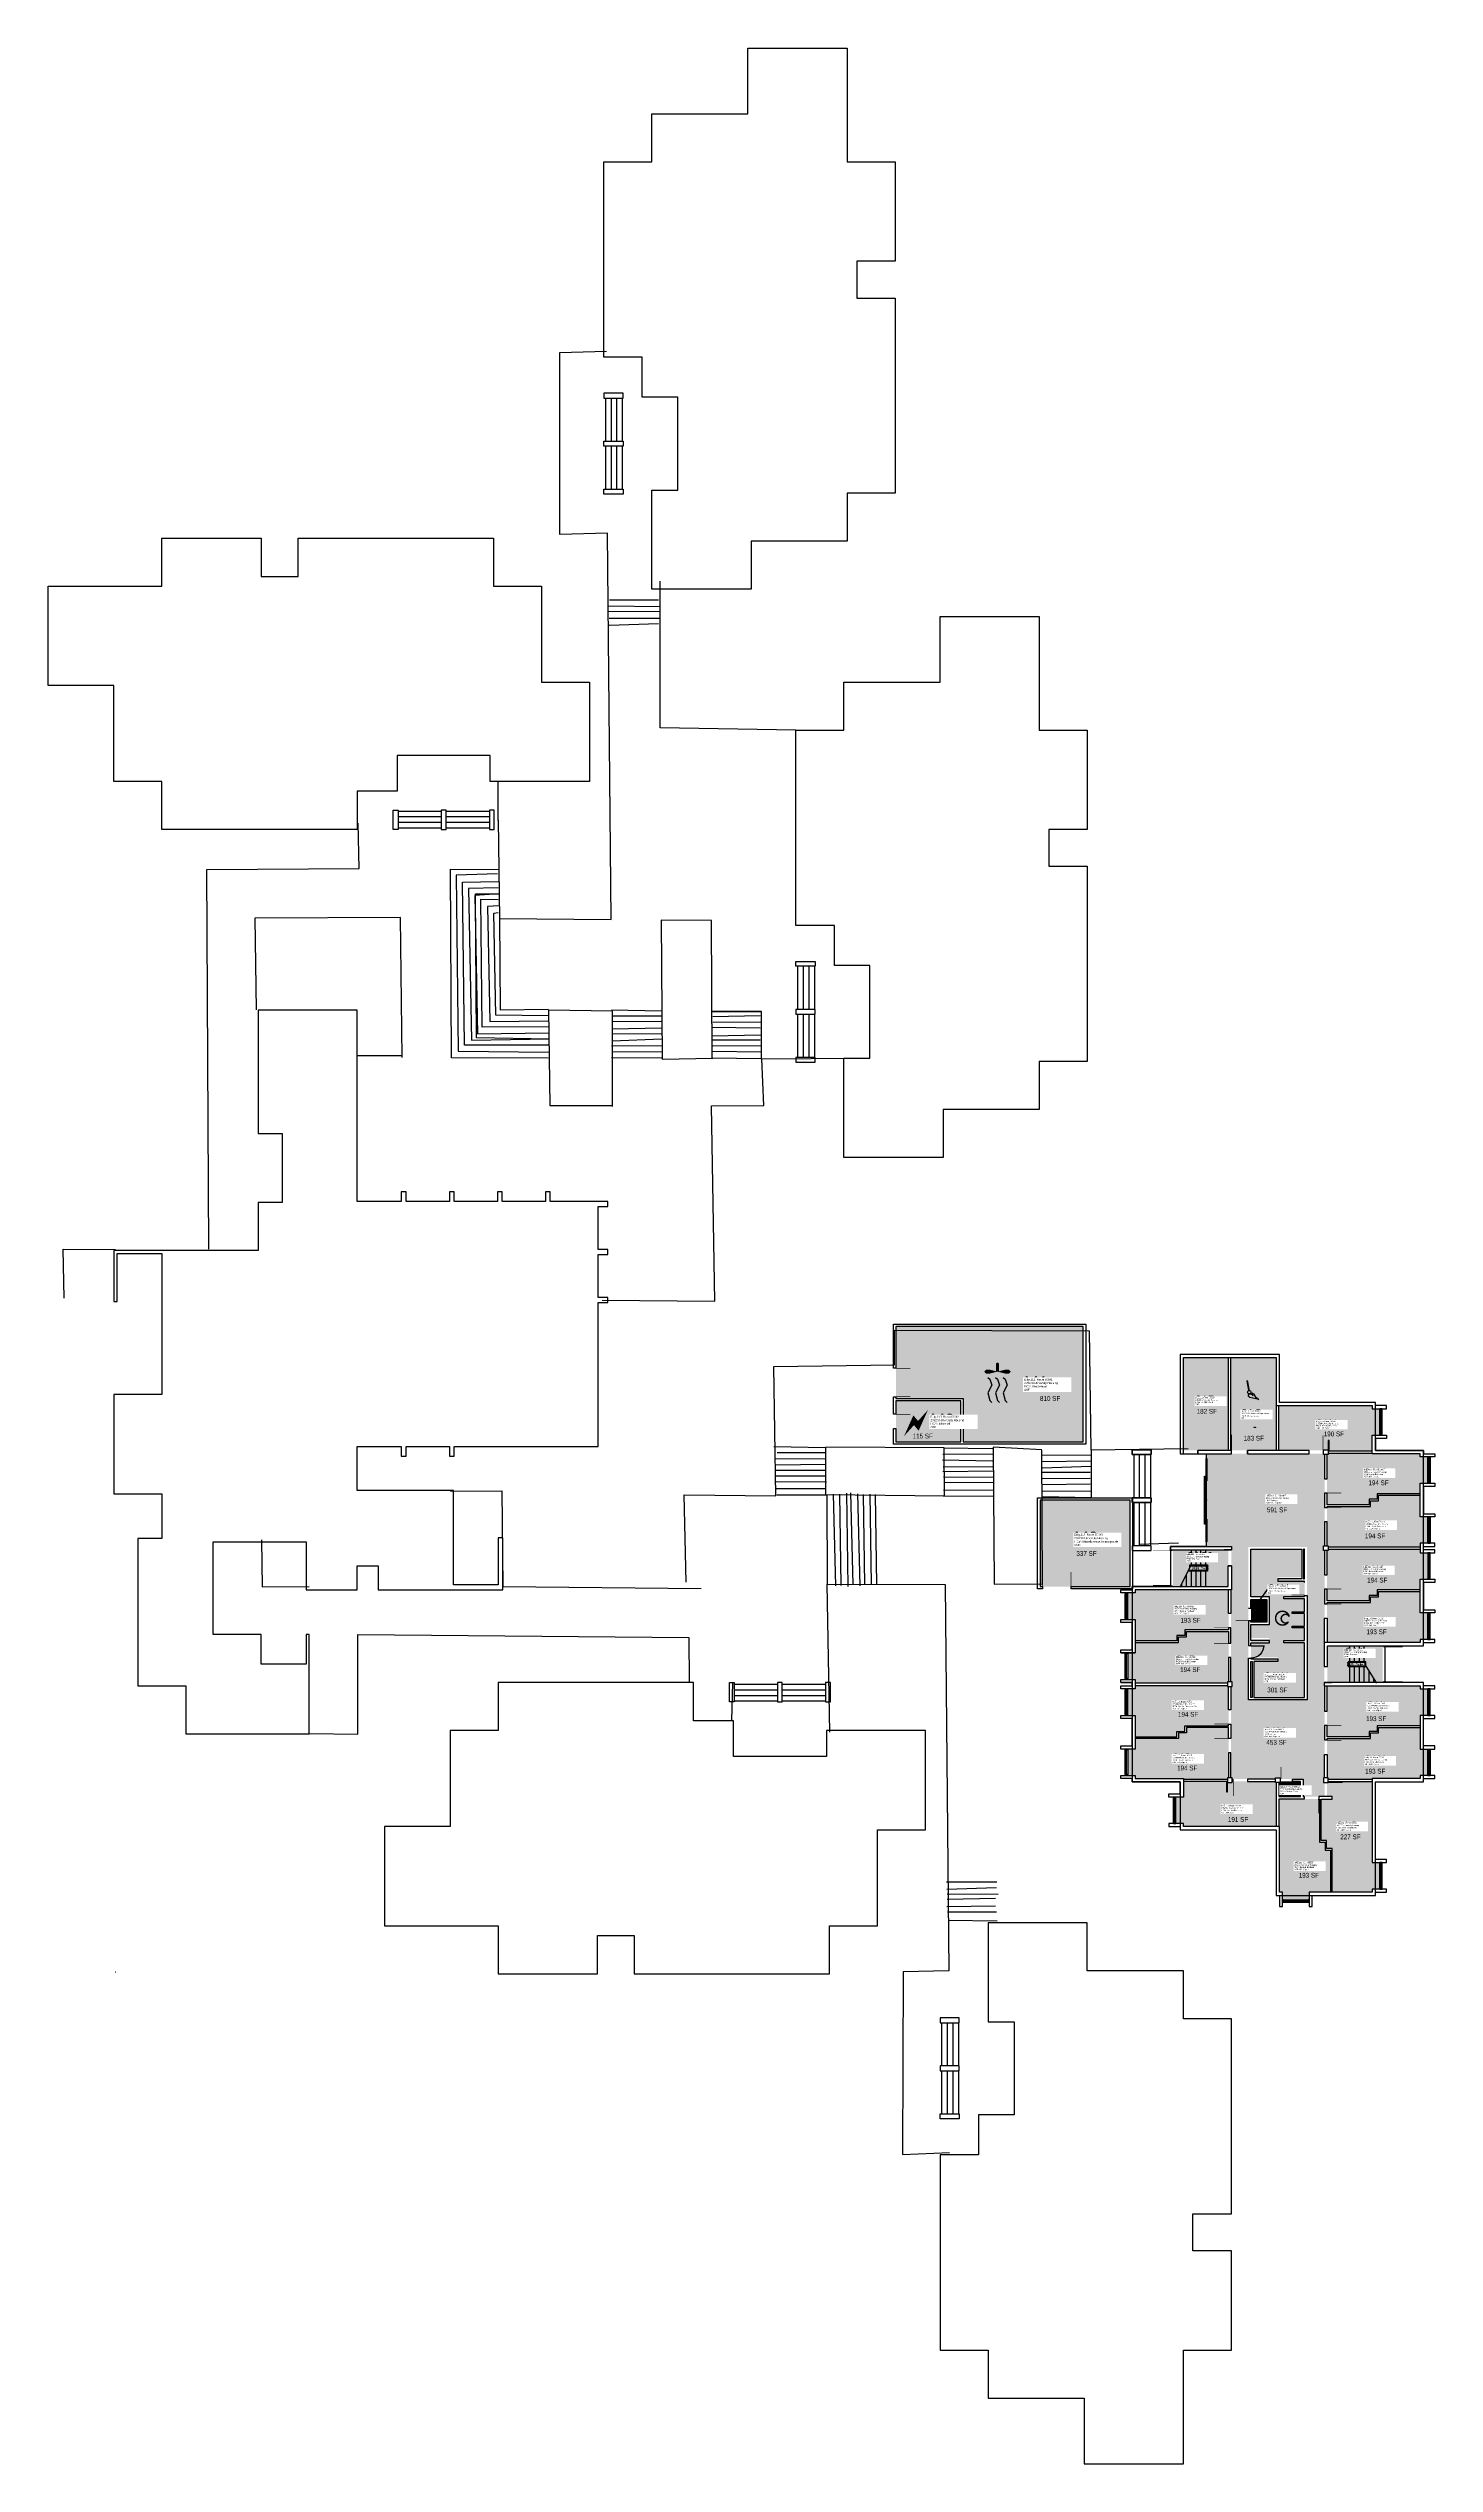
# Model space of a CAD drawing. Header units: inches. Extents: x -168 to 3296, y -1228 to 4808.
import ezdxf
from ezdxf.enums import TextEntityAlignment as Align

# ---------------------------------------------------------------- set-up
doc = ezdxf.new("R2010")
doc.units = ezdxf.units.IN
doc.header["$LTSCALE"] = 100
doc.header["$MEASUREMENT"] = 0
doc.layers.get('0').update_dxf_attribs({"linetype": 'CONTINUOUS'})
for name, color, linetype in [('A-DOOR', 2, 'CONTINUOUS'), ('A-FLOR', 3, 'CONTINUOUS'), ('A-GLAZ', 1, 'CONTINUOUS'), ('A-IDEN-ICON', 4, 'CONTINUOUS'), ('A-IDEN-RNUM', 7, 'CONTINUOUS'), ('A-IDEN-SNUM', 4, 'CONTINUOUS'), ('A-IDEN-VNUM', 4, 'CONTINUOUS'), ('A-SITE', 3, 'CONTINUOUS'), ('A-WALL', 5, 'CONTINUOUS'), ('AREA-TEXT', 3, 'CONTINUOUS'), ('Rooms-Category-Color', 7, 'CONTINUOUS'), ('Rooms-College-Color', 7, 'CONTINUOUS'), ('Rooms-Department-Color', 7, 'CONTINUOUS'), ('Rooms-Division-Color', 7, 'CONTINUOUS'), ('Rooms-Information', 7, 'CONTINUOUS')]:
    doc.layers.add(name, color=color, linetype=linetype)
doc.styles.add('CP_AREA', font='arial.ttf', dxfattribs={"height": 15})
doc.styles.add('CP_ROOMVNUMBER', font='arial.ttf', dxfattribs={"width": 0.85, "height": 0.075})
doc.styles.add('ROOMSNUMBER', font='TXT.SHX', dxfattribs={"height": 1})

# ---------------------------------------------------------------- blocks, each defined once
blk = doc.blocks.new('CPBATH')
at = {"const_width": 0.0127}
for points in [[(0.057, 0.017, 0.861492), (-0.055, 0, 1)], [(-0.055, 0, 0.726902), (0.049, -0.034, 1)], [(0.057, 0.017, 0.729002), (-0.008, -0.004, 1)], [(-0.008, -0.004, 0.609468), (0.049, -0.034, 1)]]:
    blk.add_lwpolyline(points, format="xyb", dxfattribs=at)
at = {"const_width": 0.00637}
for points in [[(0.054, 0.015, 1), (0.06, 0.018, 1)], [(0.046, -0.035, 1), (0.051, -0.032, 1)]]:
    blk.add_lwpolyline(points, format="xyb", close=True, dxfattribs=at)
blk = doc.blocks.new('CPCUST')
for p, q in [((0.017, -0.064), (0.02, -0.047)), ((0.036, -0.07), (0.017, -0.064)), ((0.026, -0.041), (0.045, -0.041)), ((0.03, -0.034), (0.038, -0.03)), ((0.112, -0.063), (0.036, -0.07)), ((0.038, -0.03), (0.053, -0.032)), ((0.045, -0.041), (0.054, -0.051)), ((0.053, -0.032), (0.075, -0.048)), ((0.075, -0.048), (0.112, -0.063))]:
    blk.add_line(p, q)
at = {"const_width": 0.015}
blk.add_lwpolyline([(-0.03, 0.05), (0.01, -0.019)], dxfattribs=at)
at = {"const_width": 0.0075}
blk.add_lwpolyline([(-0.033, 0.048, 1), (-0.027, 0.052, 1)], format="xyb", close=True, dxfattribs=at)
blk.add_circle((0.016, -0.031), 0.0141)
blk = doc.blocks.new('CPELECT')
blk.add_lwpolyline([(0.062, 0.063, 0, 0.03, 0), (0.01, -0.017, 0.03, 0.03, 0), (-0.01, 0.007, 0.03, 0, 0), (-0.062, -0.073, 0.03, 0, 0)], format="xyseb")
blk = doc.blocks.new('CPMECH')
for p, q in [((0.005, 0.025), (0.015, 0.035)), ((0.015, 0.035), (0.045, 0.045)), ((0.015, -0.005), (0.045, 0.005)), ((0.045, 0.045), (0.085, 0.025)), ((0.045, 0.005), (0.085, -0.015)), ((0.085, 0.025), (0.125, 0.035)), ((0.125, 0.035), (0.135, 0.045)), ((0.125, -0.005), (0.135, 0.005)), ((0.005, -0.015), (0.015, -0.005)), ((0.005, -0.055), (0.015, -0.045)), ((0.015, -0.045), (0.045, -0.035)), ((0.045, -0.035), (0.085, -0.055)), ((0.085, -0.015), (0.125, -0.005)), ((0.085, -0.055), (0.125, -0.045)), ((0.125, -0.045), (0.135, -0.035))]:
    blk.add_line(p, q)
at = {"const_width": 0.0075}
blk.add_lwpolyline([(-0.068, -0.007, 1), (-0.062, -0.003, 1)], format="xyb", close=True, dxfattribs=at)
at = {"const_width": 0.015}
blk.add_lwpolyline([(-0.025, -0.005), (-0.065, -0.005)], dxfattribs=at)
for points in [[(-0.025, -0.005, 0, 0.02, 0), (-0.025, 0.035, 0.02, 0.02, 0), (-0.025, 0.055, 0.02, 0, 0), (-0.025, 0.065, 0, 0, 0)], [(-0.025, -0.005, 0, 0.02, 0), (-0.025, -0.045, 0.02, 0.02, 0), (-0.025, -0.065, 0.02, 0, 0), (-0.025, -0.075, 0, 0, 0)]]:
    blk.add_lwpolyline(points, format="xyseb")

msp = doc.modelspace()

# ---------------------------------------------------------------- hatches: boundary and pattern name
at = {"layer": 'Rooms-Category-Color', "true_color": 0xadadad}
for points in [[(1950, 1614), (1950, 1434), (2118, 1434), (2118, 1326), (2418, 1326), (2418, 1614)], [(1950, 1428), (1950, 1326), (2112, 1326), (2112, 1428)], [(2310, 1180), (2310, 964), (2535, 964), (2535, 1180)], [(2780, 1016), (2780, 1056), (2642, 1056), (2642, 964), (2780, 964)], [(3028, 816), (3166, 816), (3166, 724), (3028, 724), (3028, 764)]]:
    msp.add_hatch(color=253, dxfattribs=at).paths.add_polyline_path(points)
at = {"layer": 'Rooms-Category-Color', "true_color": 0x728ef3}
for points in [[(2781, 1304), (2781, 1341), (2781, 1536), (2668, 1536), (2668, 1506), (2668, 1304), (2704, 1304)], [(2788.1, 1304), (2828.1, 1304), (2901, 1304), (2901, 1306), (2901, 1341), (2901, 1347), (2901, 1416), (2900, 1416), (2900, 1536), (2787, 1536), (2787, 1341), (2787, 1304)], [(3140, 1408), (3140, 1416), (2907, 1416), (2907, 1306), (2907, 1304), (2982, 1304), (3018, 1304), (3018, 1306), (3030, 1306), (3030, 1329), (3032, 1329), (3032, 1303), (3140, 1303), (3140, 1342), (3159, 1342), (3159, 1408)], [(2977, 872), (2977, 942), (2977, 947), (2976.9, 978), (2976.9, 982.6), (2976.7, 1063), (2830.7, 1063), (2830.7, 910), (2830.7, 878), (2830.7, 872), (2787, 872), (2787, 897), (2787, 956), (2788, 956), (2788, 1016), (2788, 1056), (2788, 1064), (2787, 1064), (2781, 1064), (2727, 1064), (2727, 1296), (2788.1, 1296), (2828.1, 1296), (2982, 1296), (3018, 1296), (3018, 1294), (3021, 1294), (3021, 1233.2), (3021, 1197.2), (3021, 1161.3), (3021, 1066), (3018, 1066), (3018, 1054), (3021, 1054), (3021, 993.3), (3021, 957.3), (3021, 872), (3021, 957.3), (3021, 872)], [(3027, 1168), (3132, 1168), (3132, 1182), (3152, 1182), (3152, 1196), (3260, 1196), (3260, 1222), (3279, 1222), (3279, 1288), (3260, 1288), (3260, 1296), (3140, 1296), (3140, 1297), (3030, 1297), (3030, 1294), (3027, 1294), (3027, 1233.2), (3027, 1197.2), (3027, 1168), (3027, 1197.2)], [(3260, 1072), (3260, 1063), (3030, 1063), (3030, 1066), (3027, 1066), (3027, 1161.3), (3027, 1164), (3136, 1164), (3136, 1178), (3156, 1178), (3156, 1192), (3260, 1192), (3260, 1138), (3279, 1138), (3279, 1072)], [(2836.7, 1057), (2963.7, 1057), (2836.7, 1057), (2837, 946.6), (2837, 940.6), (2837, 938), (2883, 938), (2883, 899), (2883, 869), (2837, 869), (2837, 867), (2837, 861), (2837, 835), (2883, 835), (2883, 829), (2837, 829), (2837, 826), (2837, 823), (2837, 790), (2837, 787), (2904, 787), (2904, 781), (2844, 781), (2844, 751), (2844, 749), (2844, 719), (2844, 717), (2844, 687), (2971, 687), (2971, 823), (2919, 823), (2919, 829), (2971, 829), (2971, 861), (2940, 861), (2940, 865), (2971, 865), (2971, 867), (2971, 897), (2940, 897), (2940, 901), (2971, 901), (2971, 905), (2971, 933), (2919, 933), (2919, 939), (2971, 939), (2971, 942), (2971, 945), (2971, 947), (2971, 978), (2971, 981), (2904, 981), (2903.9, 982.6), (2903.7, 987), (2964, 987), (2964, 988.6), (2963.7, 1018.6), (2963.7, 1020.6), (2963.7, 1050.6), (2963.7, 1052.6), (2963.7, 1057)], [(3279, 982), (3279, 1048), (3260, 1048), (3260, 1057), (3030, 1057), (3030, 1054), (3027, 1054), (3027, 993.3), (3027, 957.3), (3027, 928), (3132, 928), (3132, 942), (3152, 942), (3152, 956), (3260, 956), (3260, 982)], [(2529, 882), (2548, 882), (2548, 828), (2652, 828), (2652, 842), (2672, 842), (2672, 856), (2781, 856), (2781, 861), (2781, 897), (2781, 956), (2548, 956), (2548, 948), (2529, 948)], [(2837, 932), (2837, 910), (2837, 905), (2837, 899), (2837, 878), (2837, 875), (2877, 875), (2877, 905), (2877, 932)], [(3260, 898), (3279, 898), (3279, 832), (3260, 832), (3260, 824), (3027, 824), (3027, 884.8), (3027, 920.8), (3027, 924), (3136, 924), (3136, 938), (3156, 938), (3156, 952), (3260, 952)], [(2548, 798), (2548, 824), (2656, 824), (2656, 838), (2676, 838), (2676, 852), (2781, 852), (2781, 822.7), (2781, 786.7), (2781, 726), (2778, 726), (2778, 723), (2548, 723), (2548, 732), (2529, 732), (2529, 798), (2548, 798), (2529, 798)], [(3021, 872), (3021, 824), (3020, 824), (3020, 764), (3020, 724), (3020, 716), (3021, 716), (3021, 652.4), (3021, 616.4), (3021, 580.6), (3021, 616.4), (3021, 580.6), (3021, 544.6), (3021, 486), (3018, 486), (3018, 474), (3021, 474), (3021, 439), (3006.2, 439), (2970.2, 439), (2967, 439), (2967, 483), (2941, 483), (2911, 483), (2910, 483), (2910, 486), (2898, 486), (2898, 483), (2828, 483), (2792, 483), (2790, 483), (2790, 486), (2787, 486), (2787, 548.2), (2787, 584.2), (2787, 620), (2787, 584.2), (2787, 620), (2787, 656), (2787, 714), (2790, 714), (2790, 726), (2787, 726), (2787, 786.7), (2787, 822.7), (2787, 872), (2830.7, 872), (2830.7, 826), (2830.7, 823), (2830.7, 790), (2830.7, 787), (2831, 681), (2977, 681), (2977, 872)], [(2652, 588), (2652, 602), (2672, 602), (2672, 616), (2781, 616), (2781, 620), (2781, 656), (2781, 714), (2778, 714), (2778, 717), (2548, 717), (2548, 708), (2529, 708), (2529, 642), (2548, 642), (2548, 588)], [(3260, 642), (3260, 616), (3152, 616), (3152, 602), (3132, 602), (3132, 588), (3027, 588), (3027, 616.4), (3027, 588), (3027, 616.4), (3027, 652.4), (3027, 716), (3260, 716), (3260, 708), (3279, 708), (3279, 642)], [(2668, 483), (2778, 483), (2778, 486), (2781, 486), (2781, 548.2), (2781, 584.2), (2781, 612), (2781, 584.2), (2781, 612), (2676, 612), (2676, 598), (2656, 598), (2656, 584), (2548, 584), (2548, 558), (2529, 558), (2529, 492), (2548, 492), (2548, 484), (2668, 484)], [(3136, 584), (3136, 598), (3156, 598), (3156, 612), (3260, 612), (3260, 558), (3279, 558), (3279, 492), (3260, 492), (3260, 484), (3140, 484), (3140, 483), (3030, 483), (3030, 486), (3027, 486), (3027, 544.6), (3027, 580.6), (3027, 584)], [(2649, 438), (2649, 372), (2668, 372), (2668, 364), (2901, 364), (2901, 474), (2898, 474), (2898, 477), (2828, 477), (2792, 477), (2790, 477), (2790, 474), (2778, 474), (2778, 451), (2776, 451), (2776, 477), (2668, 477), (2668, 438)], [(2941, 477), (2911, 477), (2910, 477), (2910, 474), (2907, 474), (2907, 439), (2961, 439), (2961, 477)], [(2907, 433), (2970.2, 433), (3006.2, 433), (3008, 433), (3008, 325), (3022, 325), (3022, 305), (3036, 305), (3036, 200), (2982, 200), (2982, 181), (2916, 181), (2916, 200), (2908, 200), (2908, 364), (2907, 364)], [(3040, 433), (3040, 439), (3027, 439), (3027, 474), (3030, 474), (3030, 477), (3140, 477), (3140, 274), (3159, 274), (3159, 208), (3140, 208), (3140, 200), (3040, 200), (3040, 309), (3026, 309), (3026, 329), (3012, 329), (3012, 433)]]:
    msp.add_hatch(color=171, dxfattribs=at).paths.add_polyline_path(points)
at = {"layer": 'Rooms-College-Color', "true_color": 0xadadad}
for points in [[(1950, 1614), (1950, 1434), (2118, 1434), (2118, 1326), (2418, 1326), (2418, 1614)], [(2781, 1304), (2781, 1341), (2781, 1536), (2668, 1536), (2668, 1506), (2668, 1304), (2704, 1304)], [(2788.1, 1304), (2828.1, 1304), (2901, 1304), (2901, 1306), (2901, 1341), (2901, 1347), (2901, 1416), (2900, 1416), (2900, 1536), (2787, 1536), (2787, 1341), (2787, 1304)], [(1950, 1428), (1950, 1326), (2112, 1326), (2112, 1428)], [(3140, 1408), (3140, 1416), (2907, 1416), (2907, 1306), (2907, 1304), (2982, 1304), (3018, 1304), (3018, 1306), (3030, 1306), (3030, 1329), (3032, 1329), (3032, 1303), (3140, 1303), (3140, 1342), (3159, 1342), (3159, 1408)], [(2977, 872), (2977, 942), (2977, 947), (2976.9, 978), (2976.9, 982.6), (2976.7, 1063), (2830.7, 1063), (2830.7, 910), (2830.7, 878), (2830.7, 872), (2787, 872), (2787, 897), (2787, 956), (2788, 956), (2788, 1016), (2788, 1056), (2788, 1064), (2787, 1064), (2781, 1064), (2727, 1064), (2727, 1296), (2788.1, 1296), (2828.1, 1296), (2982, 1296), (3018, 1296), (3018, 1294), (3021, 1294), (3021, 1233.2), (3021, 1197.2), (3021, 1161.3), (3021, 1066), (3018, 1066), (3018, 1054), (3021, 1054), (3021, 993.3), (3021, 957.3), (3021, 872), (3021, 957.3), (3021, 872)], [(3027, 1168), (3132, 1168), (3132, 1182), (3152, 1182), (3152, 1196), (3260, 1196), (3260, 1222), (3279, 1222), (3279, 1288), (3260, 1288), (3260, 1296), (3140, 1296), (3140, 1297), (3030, 1297), (3030, 1294), (3027, 1294), (3027, 1233.2), (3027, 1197.2), (3027, 1168), (3027, 1197.2)], [(2310, 1180), (2310, 964), (2535, 964), (2535, 1180)], [(3260, 1072), (3260, 1063), (3030, 1063), (3030, 1066), (3027, 1066), (3027, 1161.3), (3027, 1164), (3136, 1164), (3136, 1178), (3156, 1178), (3156, 1192), (3260, 1192), (3260, 1138), (3279, 1138), (3279, 1072)], [(2780, 1016), (2780, 1056), (2642, 1056), (2642, 964), (2780, 964)], [(2836.7, 1057), (2963.7, 1057), (2836.7, 1057), (2837, 946.6), (2837, 940.6), (2837, 938), (2883, 938), (2883, 899), (2883, 869), (2837, 869), (2837, 867), (2837, 861), (2837, 835), (2883, 835), (2883, 829), (2837, 829), (2837, 826), (2837, 823), (2837, 790), (2837, 787), (2904, 787), (2904, 781), (2844, 781), (2844, 751), (2844, 749), (2844, 719), (2844, 717), (2844, 687), (2971, 687), (2971, 823), (2919, 823), (2919, 829), (2971, 829), (2971, 861), (2940, 861), (2940, 865), (2971, 865), (2971, 867), (2971, 897), (2940, 897), (2940, 901), (2971, 901), (2971, 905), (2971, 933), (2919, 933), (2919, 939), (2971, 939), (2971, 942), (2971, 945), (2971, 947), (2971, 978), (2971, 981), (2904, 981), (2903.9, 982.6), (2903.7, 987), (2964, 987), (2964, 988.6), (2963.7, 1018.6), (2963.7, 1020.6), (2963.7, 1050.6), (2963.7, 1052.6), (2963.7, 1057)], [(3279, 982), (3279, 1048), (3260, 1048), (3260, 1057), (3030, 1057), (3030, 1054), (3027, 1054), (3027, 993.3), (3027, 957.3), (3027, 928), (3132, 928), (3132, 942), (3152, 942), (3152, 956), (3260, 956), (3260, 982)], [(2529, 882), (2548, 882), (2548, 828), (2652, 828), (2652, 842), (2672, 842), (2672, 856), (2781, 856), (2781, 861), (2781, 897), (2781, 956), (2548, 956), (2548, 948), (2529, 948)], [(2837, 932), (2837, 910), (2837, 905), (2837, 899), (2837, 878), (2837, 875), (2877, 875), (2877, 905), (2877, 932)], [(3260, 898), (3279, 898), (3279, 832), (3260, 832), (3260, 824), (3027, 824), (3027, 884.8), (3027, 920.8), (3027, 924), (3136, 924), (3136, 938), (3156, 938), (3156, 952), (3260, 952)], [(2548, 798), (2548, 824), (2656, 824), (2656, 838), (2676, 838), (2676, 852), (2781, 852), (2781, 822.7), (2781, 786.7), (2781, 726), (2778, 726), (2778, 723), (2548, 723), (2548, 732), (2529, 732), (2529, 798), (2548, 798), (2529, 798)], [(3021, 872), (3021, 824), (3020, 824), (3020, 764), (3020, 724), (3020, 716), (3021, 716), (3021, 652.4), (3021, 616.4), (3021, 580.6), (3021, 616.4), (3021, 580.6), (3021, 544.6), (3021, 486), (3018, 486), (3018, 474), (3021, 474), (3021, 439), (3006.2, 439), (2970.2, 439), (2967, 439), (2967, 483), (2941, 483), (2911, 483), (2910, 483), (2910, 486), (2898, 486), (2898, 483), (2828, 483), (2792, 483), (2790, 483), (2790, 486), (2787, 486), (2787, 548.2), (2787, 584.2), (2787, 620), (2787, 584.2), (2787, 620), (2787, 656), (2787, 714), (2790, 714), (2790, 726), (2787, 726), (2787, 786.7), (2787, 822.7), (2787, 872), (2830.7, 872), (2830.7, 826), (2830.7, 823), (2830.7, 790), (2830.7, 787), (2831, 681), (2977, 681), (2977, 872)], [(3028, 816), (3166, 816), (3166, 724), (3028, 724), (3028, 764)], [(2652, 588), (2652, 602), (2672, 602), (2672, 616), (2781, 616), (2781, 620), (2781, 656), (2781, 714), (2778, 714), (2778, 717), (2548, 717), (2548, 708), (2529, 708), (2529, 642), (2548, 642), (2548, 588)], [(3260, 642), (3260, 616), (3152, 616), (3152, 602), (3132, 602), (3132, 588), (3027, 588), (3027, 616.4), (3027, 588), (3027, 616.4), (3027, 652.4), (3027, 716), (3260, 716), (3260, 708), (3279, 708), (3279, 642)], [(2668, 483), (2778, 483), (2778, 486), (2781, 486), (2781, 548.2), (2781, 584.2), (2781, 612), (2781, 584.2), (2781, 612), (2676, 612), (2676, 598), (2656, 598), (2656, 584), (2548, 584), (2548, 558), (2529, 558), (2529, 492), (2548, 492), (2548, 484), (2668, 484)], [(3136, 584), (3136, 598), (3156, 598), (3156, 612), (3260, 612), (3260, 558), (3279, 558), (3279, 492), (3260, 492), (3260, 484), (3140, 484), (3140, 483), (3030, 483), (3030, 486), (3027, 486), (3027, 544.6), (3027, 580.6), (3027, 584)], [(2649, 438), (2649, 372), (2668, 372), (2668, 364), (2901, 364), (2901, 474), (2898, 474), (2898, 477), (2828, 477), (2792, 477), (2790, 477), (2790, 474), (2778, 474), (2778, 451), (2776, 451), (2776, 477), (2668, 477), (2668, 438)], [(2941, 477), (2911, 477), (2910, 477), (2910, 474), (2907, 474), (2907, 439), (2961, 439), (2961, 477)], [(2907, 433), (2970.2, 433), (3006.2, 433), (3008, 433), (3008, 325), (3022, 325), (3022, 305), (3036, 305), (3036, 200), (2982, 200), (2982, 181), (2916, 181), (2916, 200), (2908, 200), (2908, 364), (2907, 364)], [(3040, 433), (3040, 439), (3027, 439), (3027, 474), (3030, 474), (3030, 477), (3140, 477), (3140, 274), (3159, 274), (3159, 208), (3140, 208), (3140, 200), (3040, 200), (3040, 309), (3026, 309), (3026, 329), (3012, 329), (3012, 433)]]:
    msp.add_hatch(color=253, dxfattribs=at).paths.add_polyline_path(points)
at = {"layer": 'Rooms-Department-Color', "true_color": 0xacacac}
for points in [[(1950, 1614), (1950, 1434), (2118, 1434), (2118, 1326), (2418, 1326), (2418, 1614)], [(1950, 1428), (1950, 1326), (2112, 1326), (2112, 1428)], [(2310, 1180), (2310, 964), (2535, 964), (2535, 1180)], [(2780, 1016), (2780, 1056), (2642, 1056), (2642, 964), (2780, 964)], [(3028, 816), (3166, 816), (3166, 724), (3028, 724), (3028, 764)]]:
    msp.add_hatch(color=253, dxfattribs=at).paths.add_polyline_path(points)
at = {"layer": 'Rooms-Department-Color', "true_color": 0x604aed}
for points in [[(2781, 1304), (2781, 1341), (2781, 1536), (2668, 1536), (2668, 1506), (2668, 1304), (2704, 1304)], [(2788.1, 1304), (2828.1, 1304), (2901, 1304), (2901, 1306), (2901, 1341), (2901, 1347), (2901, 1416), (2900, 1416), (2900, 1536), (2787, 1536), (2787, 1341), (2787, 1304)], [(3140, 1408), (3140, 1416), (2907, 1416), (2907, 1306), (2907, 1304), (2982, 1304), (3018, 1304), (3018, 1306), (3030, 1306), (3030, 1329), (3032, 1329), (3032, 1303), (3140, 1303), (3140, 1342), (3159, 1342), (3159, 1408)], [(2977, 872), (2977, 942), (2977, 947), (2976.9, 978), (2976.9, 982.6), (2976.7, 1063), (2830.7, 1063), (2830.7, 910), (2830.7, 878), (2830.7, 872), (2787, 872), (2787, 897), (2787, 956), (2788, 956), (2788, 1016), (2788, 1056), (2788, 1064), (2787, 1064), (2781, 1064), (2727, 1064), (2727, 1296), (2788.1, 1296), (2828.1, 1296), (2982, 1296), (3018, 1296), (3018, 1294), (3021, 1294), (3021, 1233.2), (3021, 1197.2), (3021, 1161.3), (3021, 1066), (3018, 1066), (3018, 1054), (3021, 1054), (3021, 993.3), (3021, 957.3), (3021, 872), (3021, 957.3), (3021, 872)], [(3027, 1168), (3132, 1168), (3132, 1182), (3152, 1182), (3152, 1196), (3260, 1196), (3260, 1222), (3279, 1222), (3279, 1288), (3260, 1288), (3260, 1296), (3140, 1296), (3140, 1297), (3030, 1297), (3030, 1294), (3027, 1294), (3027, 1233.2), (3027, 1197.2), (3027, 1168), (3027, 1197.2)], [(3260, 1072), (3260, 1063), (3030, 1063), (3030, 1066), (3027, 1066), (3027, 1161.3), (3027, 1164), (3136, 1164), (3136, 1178), (3156, 1178), (3156, 1192), (3260, 1192), (3260, 1138), (3279, 1138), (3279, 1072)], [(2836.7, 1057), (2963.7, 1057), (2836.7, 1057), (2837, 946.6), (2837, 940.6), (2837, 938), (2883, 938), (2883, 899), (2883, 869), (2837, 869), (2837, 867), (2837, 861), (2837, 835), (2883, 835), (2883, 829), (2837, 829), (2837, 826), (2837, 823), (2837, 790), (2837, 787), (2904, 787), (2904, 781), (2844, 781), (2844, 751), (2844, 749), (2844, 719), (2844, 717), (2844, 687), (2971, 687), (2971, 823), (2919, 823), (2919, 829), (2971, 829), (2971, 861), (2940, 861), (2940, 865), (2971, 865), (2971, 867), (2971, 897), (2940, 897), (2940, 901), (2971, 901), (2971, 905), (2971, 933), (2919, 933), (2919, 939), (2971, 939), (2971, 942), (2971, 945), (2971, 947), (2971, 978), (2971, 981), (2904, 981), (2903.9, 982.6), (2903.7, 987), (2964, 987), (2964, 988.6), (2963.7, 1018.6), (2963.7, 1020.6), (2963.7, 1050.6), (2963.7, 1052.6), (2963.7, 1057)], [(3279, 982), (3279, 1048), (3260, 1048), (3260, 1057), (3030, 1057), (3030, 1054), (3027, 1054), (3027, 993.3), (3027, 957.3), (3027, 928), (3132, 928), (3132, 942), (3152, 942), (3152, 956), (3260, 956), (3260, 982)], [(2529, 882), (2548, 882), (2548, 828), (2652, 828), (2652, 842), (2672, 842), (2672, 856), (2781, 856), (2781, 861), (2781, 897), (2781, 956), (2548, 956), (2548, 948), (2529, 948)], [(2837, 932), (2837, 910), (2837, 905), (2837, 899), (2837, 878), (2837, 875), (2877, 875), (2877, 905), (2877, 932)], [(3260, 898), (3279, 898), (3279, 832), (3260, 832), (3260, 824), (3027, 824), (3027, 884.8), (3027, 920.8), (3027, 924), (3136, 924), (3136, 938), (3156, 938), (3156, 952), (3260, 952)], [(2548, 798), (2548, 824), (2656, 824), (2656, 838), (2676, 838), (2676, 852), (2781, 852), (2781, 822.7), (2781, 786.7), (2781, 726), (2778, 726), (2778, 723), (2548, 723), (2548, 732), (2529, 732), (2529, 798), (2548, 798), (2529, 798)], [(3021, 872), (3021, 824), (3020, 824), (3020, 764), (3020, 724), (3020, 716), (3021, 716), (3021, 652.4), (3021, 616.4), (3021, 580.6), (3021, 616.4), (3021, 580.6), (3021, 544.6), (3021, 486), (3018, 486), (3018, 474), (3021, 474), (3021, 439), (3006.2, 439), (2970.2, 439), (2967, 439), (2967, 483), (2941, 483), (2911, 483), (2910, 483), (2910, 486), (2898, 486), (2898, 483), (2828, 483), (2792, 483), (2790, 483), (2790, 486), (2787, 486), (2787, 548.2), (2787, 584.2), (2787, 620), (2787, 584.2), (2787, 620), (2787, 656), (2787, 714), (2790, 714), (2790, 726), (2787, 726), (2787, 786.7), (2787, 822.7), (2787, 872), (2830.7, 872), (2830.7, 826), (2830.7, 823), (2830.7, 790), (2830.7, 787), (2831, 681), (2977, 681), (2977, 872)], [(2652, 588), (2652, 602), (2672, 602), (2672, 616), (2781, 616), (2781, 620), (2781, 656), (2781, 714), (2778, 714), (2778, 717), (2548, 717), (2548, 708), (2529, 708), (2529, 642), (2548, 642), (2548, 588)], [(3260, 642), (3260, 616), (3152, 616), (3152, 602), (3132, 602), (3132, 588), (3027, 588), (3027, 616.4), (3027, 588), (3027, 616.4), (3027, 652.4), (3027, 716), (3260, 716), (3260, 708), (3279, 708), (3279, 642)], [(2668, 483), (2778, 483), (2778, 486), (2781, 486), (2781, 548.2), (2781, 584.2), (2781, 612), (2781, 584.2), (2781, 612), (2676, 612), (2676, 598), (2656, 598), (2656, 584), (2548, 584), (2548, 558), (2529, 558), (2529, 492), (2548, 492), (2548, 484), (2668, 484)], [(3136, 584), (3136, 598), (3156, 598), (3156, 612), (3260, 612), (3260, 558), (3279, 558), (3279, 492), (3260, 492), (3260, 484), (3140, 484), (3140, 483), (3030, 483), (3030, 486), (3027, 486), (3027, 544.6), (3027, 580.6), (3027, 584)], [(2649, 438), (2649, 372), (2668, 372), (2668, 364), (2901, 364), (2901, 474), (2898, 474), (2898, 477), (2828, 477), (2792, 477), (2790, 477), (2790, 474), (2778, 474), (2778, 451), (2776, 451), (2776, 477), (2668, 477), (2668, 438)], [(2941, 477), (2911, 477), (2910, 477), (2910, 474), (2907, 474), (2907, 439), (2961, 439), (2961, 477)], [(2907, 433), (2970.2, 433), (3006.2, 433), (3008, 433), (3008, 325), (3022, 325), (3022, 305), (3036, 305), (3036, 200), (2982, 200), (2982, 181), (2916, 181), (2916, 200), (2908, 200), (2908, 364), (2907, 364)], [(3040, 433), (3040, 439), (3027, 439), (3027, 474), (3030, 474), (3030, 477), (3140, 477), (3140, 274), (3159, 274), (3159, 208), (3140, 208), (3140, 200), (3040, 200), (3040, 309), (3026, 309), (3026, 329), (3012, 329), (3012, 433)]]:
    msp.add_hatch(color=173, dxfattribs=at).paths.add_polyline_path(points)
at = {"layer": 'Rooms-Division-Color', "true_color": 0xadadad}
for points in [[(1950, 1614), (1950, 1434), (2118, 1434), (2118, 1326), (2418, 1326), (2418, 1614)], [(1950, 1428), (1950, 1326), (2112, 1326), (2112, 1428)], [(2310, 1180), (2310, 964), (2535, 964), (2535, 1180)], [(2780, 1016), (2780, 1056), (2642, 1056), (2642, 964), (2780, 964)], [(3028, 816), (3166, 816), (3166, 724), (3028, 724), (3028, 764)]]:
    msp.add_hatch(color=253, dxfattribs=at).paths.add_polyline_path(points)
at = {"layer": 'Rooms-Division-Color', "true_color": 0x604aed}
for points in [[(2781, 1304), (2781, 1341), (2781, 1536), (2668, 1536), (2668, 1506), (2668, 1304), (2704, 1304)], [(2788.1, 1304), (2828.1, 1304), (2901, 1304), (2901, 1306), (2901, 1341), (2901, 1347), (2901, 1416), (2900, 1416), (2900, 1536), (2787, 1536), (2787, 1341), (2787, 1304)], [(3140, 1408), (3140, 1416), (2907, 1416), (2907, 1306), (2907, 1304), (2982, 1304), (3018, 1304), (3018, 1306), (3030, 1306), (3030, 1329), (3032, 1329), (3032, 1303), (3140, 1303), (3140, 1342), (3159, 1342), (3159, 1408)], [(2977, 872), (2977, 942), (2977, 947), (2976.9, 978), (2976.9, 982.6), (2976.7, 1063), (2830.7, 1063), (2830.7, 910), (2830.7, 878), (2830.7, 872), (2787, 872), (2787, 897), (2787, 956), (2788, 956), (2788, 1016), (2788, 1056), (2788, 1064), (2787, 1064), (2781, 1064), (2727, 1064), (2727, 1296), (2788.1, 1296), (2828.1, 1296), (2982, 1296), (3018, 1296), (3018, 1294), (3021, 1294), (3021, 1233.2), (3021, 1197.2), (3021, 1161.3), (3021, 1066), (3018, 1066), (3018, 1054), (3021, 1054), (3021, 993.3), (3021, 957.3), (3021, 872), (3021, 957.3), (3021, 872)], [(3027, 1168), (3132, 1168), (3132, 1182), (3152, 1182), (3152, 1196), (3260, 1196), (3260, 1222), (3279, 1222), (3279, 1288), (3260, 1288), (3260, 1296), (3140, 1296), (3140, 1297), (3030, 1297), (3030, 1294), (3027, 1294), (3027, 1233.2), (3027, 1197.2), (3027, 1168), (3027, 1197.2)], [(3260, 1072), (3260, 1063), (3030, 1063), (3030, 1066), (3027, 1066), (3027, 1161.3), (3027, 1164), (3136, 1164), (3136, 1178), (3156, 1178), (3156, 1192), (3260, 1192), (3260, 1138), (3279, 1138), (3279, 1072)], [(2836.7, 1057), (2963.7, 1057), (2836.7, 1057), (2837, 946.6), (2837, 940.6), (2837, 938), (2883, 938), (2883, 899), (2883, 869), (2837, 869), (2837, 867), (2837, 861), (2837, 835), (2883, 835), (2883, 829), (2837, 829), (2837, 826), (2837, 823), (2837, 790), (2837, 787), (2904, 787), (2904, 781), (2844, 781), (2844, 751), (2844, 749), (2844, 719), (2844, 717), (2844, 687), (2971, 687), (2971, 823), (2919, 823), (2919, 829), (2971, 829), (2971, 861), (2940, 861), (2940, 865), (2971, 865), (2971, 867), (2971, 897), (2940, 897), (2940, 901), (2971, 901), (2971, 905), (2971, 933), (2919, 933), (2919, 939), (2971, 939), (2971, 942), (2971, 945), (2971, 947), (2971, 978), (2971, 981), (2904, 981), (2903.9, 982.6), (2903.7, 987), (2964, 987), (2964, 988.6), (2963.7, 1018.6), (2963.7, 1020.6), (2963.7, 1050.6), (2963.7, 1052.6), (2963.7, 1057)], [(3279, 982), (3279, 1048), (3260, 1048), (3260, 1057), (3030, 1057), (3030, 1054), (3027, 1054), (3027, 993.3), (3027, 957.3), (3027, 928), (3132, 928), (3132, 942), (3152, 942), (3152, 956), (3260, 956), (3260, 982)], [(2529, 882), (2548, 882), (2548, 828), (2652, 828), (2652, 842), (2672, 842), (2672, 856), (2781, 856), (2781, 861), (2781, 897), (2781, 956), (2548, 956), (2548, 948), (2529, 948)], [(2837, 932), (2837, 910), (2837, 905), (2837, 899), (2837, 878), (2837, 875), (2877, 875), (2877, 905), (2877, 932)], [(3260, 898), (3279, 898), (3279, 832), (3260, 832), (3260, 824), (3027, 824), (3027, 884.8), (3027, 920.8), (3027, 924), (3136, 924), (3136, 938), (3156, 938), (3156, 952), (3260, 952)], [(2548, 798), (2548, 824), (2656, 824), (2656, 838), (2676, 838), (2676, 852), (2781, 852), (2781, 822.7), (2781, 786.7), (2781, 726), (2778, 726), (2778, 723), (2548, 723), (2548, 732), (2529, 732), (2529, 798), (2548, 798), (2529, 798)], [(3021, 872), (3021, 824), (3020, 824), (3020, 764), (3020, 724), (3020, 716), (3021, 716), (3021, 652.4), (3021, 616.4), (3021, 580.6), (3021, 616.4), (3021, 580.6), (3021, 544.6), (3021, 486), (3018, 486), (3018, 474), (3021, 474), (3021, 439), (3006.2, 439), (2970.2, 439), (2967, 439), (2967, 483), (2941, 483), (2911, 483), (2910, 483), (2910, 486), (2898, 486), (2898, 483), (2828, 483), (2792, 483), (2790, 483), (2790, 486), (2787, 486), (2787, 548.2), (2787, 584.2), (2787, 620), (2787, 584.2), (2787, 620), (2787, 656), (2787, 714), (2790, 714), (2790, 726), (2787, 726), (2787, 786.7), (2787, 822.7), (2787, 872), (2830.7, 872), (2830.7, 826), (2830.7, 823), (2830.7, 790), (2830.7, 787), (2831, 681), (2977, 681), (2977, 872)], [(2652, 588), (2652, 602), (2672, 602), (2672, 616), (2781, 616), (2781, 620), (2781, 656), (2781, 714), (2778, 714), (2778, 717), (2548, 717), (2548, 708), (2529, 708), (2529, 642), (2548, 642), (2548, 588)], [(3260, 642), (3260, 616), (3152, 616), (3152, 602), (3132, 602), (3132, 588), (3027, 588), (3027, 616.4), (3027, 588), (3027, 616.4), (3027, 652.4), (3027, 716), (3260, 716), (3260, 708), (3279, 708), (3279, 642)], [(2668, 483), (2778, 483), (2778, 486), (2781, 486), (2781, 548.2), (2781, 584.2), (2781, 612), (2781, 584.2), (2781, 612), (2676, 612), (2676, 598), (2656, 598), (2656, 584), (2548, 584), (2548, 558), (2529, 558), (2529, 492), (2548, 492), (2548, 484), (2668, 484)], [(3136, 584), (3136, 598), (3156, 598), (3156, 612), (3260, 612), (3260, 558), (3279, 558), (3279, 492), (3260, 492), (3260, 484), (3140, 484), (3140, 483), (3030, 483), (3030, 486), (3027, 486), (3027, 544.6), (3027, 580.6), (3027, 584)], [(2649, 438), (2649, 372), (2668, 372), (2668, 364), (2901, 364), (2901, 474), (2898, 474), (2898, 477), (2828, 477), (2792, 477), (2790, 477), (2790, 474), (2778, 474), (2778, 451), (2776, 451), (2776, 477), (2668, 477), (2668, 438)], [(2941, 477), (2911, 477), (2910, 477), (2910, 474), (2907, 474), (2907, 439), (2961, 439), (2961, 477)], [(2907, 433), (2970.2, 433), (3006.2, 433), (3008, 433), (3008, 325), (3022, 325), (3022, 305), (3036, 305), (3036, 200), (2982, 200), (2982, 181), (2916, 181), (2916, 200), (2908, 200), (2908, 364), (2907, 364)], [(3040, 433), (3040, 439), (3027, 439), (3027, 474), (3030, 474), (3030, 477), (3140, 477), (3140, 274), (3159, 274), (3159, 208), (3140, 208), (3140, 200), (3040, 200), (3040, 309), (3026, 309), (3026, 329), (3012, 329), (3012, 433)]]:
    msp.add_hatch(color=173, dxfattribs=at).paths.add_polyline_path(points)

# ---------------------------------------------------------------- linework, layer by layer
at = {"layer": 'A-DOOR'}
for points, format in [([(1950, 1509.3, 1.5, 1.5, 0), (1986, 1509.3, 0, 0, 0), (1986, 1508.5, 0, 0, -0.414214), (1948.5, 1474, 0, 0, -0.414214), (1986, 1439.5, 0, 0, 0), (1986, 1438.8, 1.5, 1.5, 0), (1950, 1438.8, 0, 0, 0)], "xyseb"), ([(1950, 1394.2, 1.5, 1.5, 0), (1986, 1394.2, 0, 0, 0), (1986, 1393.5, 0, 0, -0.414214), (1948.5, 1359, 0, 0, -0.414214)], "xyseb"), ([(2668.8, 1304.1, 1.5, 1.5, 0), (2668.8, 1340.1, 0, 0, 0), (2669.5, 1340.1, 0, 0, -0.414214), (2704, 1302.6, 0, 0, -0.414214)], "xyseb"), ([(2788.8, 1303.8, 1.5, 1.5, 0), (2788.8, 1343.8, 0, 0, 0), (2788.1, 1343.8, 0, 0, -0.414214), (2828.1, 1303.8, 0, 0, -0.414214)], "xyseb"), ([(3017.2, 1305.9, 1.5, 1.5, 0), (3017.2, 1341.9, 0, 0, 0), (3016.5, 1341.9, 0, 0, 0.414214), (2982, 1304.4, 0, 0, 0.414214)], "xyseb"), ([(3027, 1197.9, 1.5, 1.5, 0), (3063, 1197.9, 0, 0, 0), (3063, 1198.7, 0, 0, 0.414214), (3025.5, 1233.2, 0, 0, 0.414214)], "xyseb"), ([(3027, 1160.6, 1.5, 1.5, 0), (3063, 1160.6, 0, 0, 0), (3063, 1159.8, 0, 0, -0.414214), (3025.5, 1125.3, 0, 0, -0.414214)], "xyseb"), ([(2636, 1053.2, 1.5, 1.5, 0), (2592, 1053.2, 0, 0, 0), (2592, 1054, 0, 0, 0.414214), (2636, 1010, 0, 0, 0.414214), (2592, 966, 0, 0, 0), (2592, 966.7, 1.5, 1.5, 0), (2636, 966.7, 0, 0, 0)], "xyseb"), ([(2780.1, 1055.1, 1.5, 1.5, 0), (2740.1, 1055.1, 0, 0, 0), (2740.1, 1055.9, 0, 0, 0.414214), (2780.1, 1015.9, 0, 0, 0.414214)], "xyseb"), ([(2971, 942.7, 1.5, 1.5, 0), (2939, 942.7, 0, 0, 0), (2939, 942, 0, 0, -0.414214), (2971, 974, 0, 0, 0), (2977, 974, 0, 0, 0), (2977, 1063, 0, 0, 0), (2831, 1063, 0, 0, 0), (2831, 910, 0, 0, 0.414214), (2799, 878, 0, 0, 0), (2799, 878.8, 1.5, 1.5, 0), (2831, 878.8, 0, 0, 0)], "xyseb"), ([(2316.7, 964, 1.5, 1.5, 0), (2316.7, 1000, 0, 0, 0), (2317.5, 1000, 0, 0, -0.414214), (2352, 962.5, 0, 0, -0.414214), (2386.5, 1000, 0, 0, 0), (2387.2, 1000, 1.5, 1.5, 0), (2387.2, 964, 0, 0, 0)], "xyseb"), ([(3026.7, 958, 1.5, 1.5, 0), (3062.7, 958, 0, 0, 0), (3062.7, 958.8, 0, 0, 0.414214), (3025.2, 993.3, 0, 0, 0.414214)], "xyseb"), ([(2837, 816.2), (2869, 816.2), (2869, 817, -0.414214), (2837, 785), (2837, 783), (2904, 783), (2904, 777), (2844, 777), (2844, 687), (2971, 687), (2971, 823), (2919, 823), (2919, 829), (2971, 829), (2971, 861), (2940, 861), (2940, 865), (2971, 865), (2971, 897), (2940, 897), (2940, 901), (2971, 901), (2971, 933), (2919, 933), (2919, 939), (2971, 939), (2971, 942), (2977, 942), (2977, 681), (2831, 681), (2831, 785), (2837, 785)], "xyb"), ([(3026.7, 920.1, 1.5, 1.5, 0), (3062.7, 920.1, 0, 0, 0), (3062.7, 919.3, 0, 0, -0.414214), (3025.2, 884.8, 0, 0, -0.414214)], "xyseb"), ([(2781, 861.7, 1.5, 1.5, 0), (2745, 861.7, 0, 0, 0), (2745, 862.5, 0, 0, -0.414214), (2782.5, 897, 0, 0, -0.414214)], "xyseb"), ([(2781, 821.9, 1.5, 1.5, 0), (2745, 821.9, 0, 0, 0), (2745, 821.2, 0, 0, 0.414214), (2782.5, 786.7, 0, 0, 0.414214)], "xyseb"), ([(3172, 813.2, 1.5, 1.5, 0), (3216, 813.2, 0, 0, 0), (3216, 814, 0, 0, -0.414214), (3172, 770, 0, 0, -0.414214), (3216, 726, 0, 0, 0), (3216, 726.7, 1.5, 1.5, 0), (3172, 726.7, 0, 0, 0)], "xyseb"), ([(3028, 724.6, 1.5, 1.5, 0), (3068, 724.6, 0, 0, 0), (3068, 725.4, 0, 0, 0.414214), (3026.5, 763.9, 0, 0, 0.414214)], "xyseb"), ([(2781.2, 620.8, 1.5, 1.5, 0), (2745.2, 620.8, 0, 0, 0), (2745.2, 621.5, 0, 0, -0.414214), (2782.7, 656, 0, 0, -0.414214)], "xyseb"), ([(3026.7, 617.1, 1.5, 1.5, 0), (3062.7, 617.1, 0, 0, 0), (3062.7, 617.9, 0, 0, 0.414214), (3025.2, 652.4, 0, 0, 0.414214)], "xyseb"), ([(2781.2, 583.5, 1.5, 1.5, 0), (2745.2, 583.5, 0, 0, 0), (2745.2, 582.7, 0, 0, 0.414214), (2782.7, 548.2, 0, 0, 0.414214)], "xyseb"), ([(3026.7, 579.8, 1.5, 1.5, 0), (3062.7, 579.8, 0, 0, 0), (3062.7, 579.1, 0, 0, -0.414214), (3025.2, 544.6, 0, 0, -0.414214)], "xyseb"), ([(2911.8, 482.8, 1.5, 1.5, 0), (2911.8, 512.8, 0, 0, 0), (2911, 512.8, 0, 0, -0.414214), (2941, 482.8, 0, 0, -0.414214)], "xyseb"), ([(2792.8, 476.7, 1.5, 1.5, 0), (2792.8, 440.7, 0, 0, 0), (2793.5, 440.7, 0, 0, 0.414214), (2828, 478.2, 0, 0, 0.414214)], "xyseb"), ([(3005.5, 432.9, 1.5, 1.5, 0), (3005.5, 396.9, 0, 0, 0), (3004.7, 396.9, 0, 0, -0.414214), (2970.2, 434.4, 0, 0, -0.414214)], "xyseb"), ([(3029.9, 473.7, 1.5, 1.5, 0), (3065.9, 473.7, 0, 0, 0), (3065.9, 472.9, 0, 0, -0.414214), (3028.4, 438.4, 0, 0, -0.414214)], "xyseb")]:
    msp.add_lwpolyline(points, format=format, dxfattribs=at)
at = {"layer": 'A-FLOR'}
for points in [[(2688, 1018), (2688, 1056)], [(2700, 1018), (2700, 1056)], [(2712, 1018), (2712, 1056)], [(2724, 1018), (2724, 1056)], [(2664, 964), (2664, 970.5)], [(2676, 964), (2676, 994.7)], [(2688, 964), (2688, 1002)], [(2700, 964), (2700, 1002)], [(2712, 964), (2712, 1002)], [(2724, 964), (2724, 1002)], [(3084, 776), (3084, 816)], [(3096, 776), (3096, 816)], [(3108, 776), (3108, 816)], [(3120, 776), (3120, 816)], [(3084, 724), (3084, 764)], [(3096, 724), (3096, 764)], [(3108, 724), (3108, 764)], [(3120, 724), (3120, 764)], [(3121.6, 769.5), (3150.3, 722.7)], [(3132, 724), (3132, 752.5)], [(3144, 724), (3144, 733)]]:
    msp.add_lwpolyline(points, dxfattribs=at)
at = {"layer": 'A-GLAZ'}
for points in [[(3159, 1344), (3159, 1406)], [(3162, 1344), (3162, 1406)], [(3165, 1344), (3165, 1406)], [(3282, 1224), (3282, 1286)], [(2723, 1120), (2723, 1240)], [(2725, 1179), (2725, 1181)], [(3282, 1074), (3282, 1136)], [(3282, 984), (3282, 1046)], [(2523, 884), (2523, 946)], [(2526, 884), (2526, 946)], [(2529, 884), (2529, 946)], [(3279, 834), (3279, 896)], [(3282, 834), (3282, 896)], [(3285, 834), (3285, 896)], [(2526, 734), (2526, 796)], [(2523, 644), (2523, 706)], [(2526, 644), (2526, 706)], [(2529, 644), (2529, 706)], [(3279, 644), (3279, 706)], [(3282, 644), (3282, 706)], [(3285, 644), (3285, 706)], [(2526, 494), (2526, 556)], [(3282, 494), (3282, 556)], [(2643, 374), (2643, 436)], [(2646, 374), (2646, 436)], [(2649, 374), (2649, 436)], [(3159, 210), (3159, 272)], [(3162, 210), (3162, 272)], [(3165, 210), (3165, 272)], [(2918, 181), (2980, 181)], [(2918, 178), (2980, 178)], [(2918, 175), (2980, 175)]]:
    msp.add_lwpolyline(points, dxfattribs=at)
for points in [[(2727, 1228), (2725, 1228), (2725, 1284), (2727, 1284)], [(3279, 1224), (3279, 1286), (3279, 1288), (3285, 1288), (3285, 1286), (3285, 1224)], [(2727, 1132), (2727, 1076), (2725, 1076), (2725, 1132)], [(3279, 1138), (3285, 1138), (3285, 1136), (3285, 1074), (3279, 1074), (3279, 1136)], [(2523, 734), (2523, 796), (2523, 798), (2529, 798), (2529, 796), (2529, 734)], [(2523, 558), (2529, 558), (2529, 556), (2529, 494), (2523, 494), (2523, 556)], [(3279, 558), (3285, 558), (3285, 556), (3285, 494), (3279, 494), (3279, 556)]]:
    msp.add_lwpolyline(points, close=True, dxfattribs=at)
at = {"layer": 'A-IDEN-VNUM'}
msp.add_lwpolyline([(2880.4, 960.7), (2855.5, 926.4)], dxfattribs=at)
at = {"layer": 'A-SITE'}
for points in [[(1852, 4184), (1948, 4184), (1948, 3696), (1828, 3696), (1828, 3576), (1588, 3576), (1588, 3456), (1340, 3456), (1340, 3704), (1405, 3704), (1405, 3936), (1316, 3936), (1316, 4036), (1220, 4036), (1220, 4524), (1340, 4524), (1340, 4644), (1580, 4644), (1580, 4808), (1828, 4808), (1828, 4524), (1948, 4524), (1948, 4276), (1852, 4276)], [(1268, 3946), (1220, 3946), (1220, 3934), (1268, 3934)], [(1220, 3814), (1220, 3826), (1268, 3826), (1268, 3814)], [(1220, 3694), (1220, 3706), (1268, 3706), (1268, 3694)], [(456, 3488), (456, 3584), (944, 3584), (944, 3464), (1064, 3464), (1064, 3224), (1184, 3224), (1184, 2976), (936, 2976), (936, 3041), (704, 3041), (704, 2952), (604, 2952), (604, 2856), (116, 2856), (116, 2976), (-4, 2976), (-4, 3216), (-168, 3216), (-168, 3464), (116, 3464), (116, 3584), (364, 3584), (364, 3488)], [(2332, 2764), (2428, 2764), (2428, 2276), (2308, 2276), (2308, 2156), (2068, 2156), (2068, 2036), (1820, 2036), (1820, 2284), (1885, 2284), (1885, 2516), (1796, 2516), (1796, 2616), (1700, 2616), (1700, 3104), (1820, 3104), (1820, 3224), (2060, 3224), (2060, 3388), (2308, 3388), (2308, 3104), (2428, 3104), (2428, 2856), (2332, 2856)], [(706, 2856), (694, 2856), (694, 2904), (706, 2904)], [(814, 2904), (814, 2856), (826, 2856), (826, 2904)], [(934, 2904), (934, 2856), (946, 2856), (946, 2904)], [(1700, 2514), (1700, 2526), (1748, 2526), (1748, 2514)], [(356, 2404), (356, 2096), (416, 2096), (416, 1924), (356, 1924), (356, 1804), (-4, 1804), (-4, 1676), (4, 1676), (4, 1796), (116, 1796), (116, 1444), (-4, 1444), (-4, 1196), (116, 1196), (116, 1084), (56, 1084), (56, 716), (176, 716), (176, 596), (484, 596), (484, 844), (476, 844), (476, 770), (364, 770), (364, 844), (244, 844), (244, 1076), (476, 1076), (476, 956), (604, 956), (604, 1016), (656, 1016), (656, 956), (968, 956), (968, 1086), (956, 1086), (956, 968), (844, 968), (844, 1204), (604, 1204), (604, 1314), (714, 1314), (714, 1290), (726, 1290), (726, 1314), (834, 1314), (834, 1290), (846, 1290), (846, 1314), (1206, 1314), (1206, 1674), (1230, 1674), (1230, 1686), (1206, 1686), (1206, 1794), (1230, 1794), (1230, 1806), (1206, 1806), (1206, 1914), (1230, 1914), (1230, 1926), (1086, 1926), (1086, 1950), (1074, 1950), (1074, 1926), (966, 1926), (966, 1950), (954, 1950), (954, 1926), (846, 1926), (846, 1950), (834, 1950), (834, 1926), (726, 1926), (726, 1950), (714, 1950), (714, 1926), (604, 1926), (604, 2404)], [(1748, 2406), (1700, 2406), (1700, 2394), (1748, 2394)], [(1748, 2286), (1700, 2286), (1700, 2274), (1748, 2274)], [(3172, 816), (3268, 816), (3268, 1304), (3148, 1304), (3148, 1424), (2908, 1424), (2908, 1544), (2660, 1544), (2660, 1296), (2725, 1296), (2725, 1064), (2636, 1064), (2636, 964), (2540, 964), (2540, 476), (2660, 476), (2660, 356), (2900, 356), (2900, 192), (3148, 192), (3148, 476), (3268, 476), (3268, 724), (3172, 724)], [(2588, 1294), (2540, 1294), (2540, 1306), (2588, 1306)], [(2588, 1174), (2540, 1174), (2540, 1186), (2588, 1186)], [(2540, 1066), (2540, 1054), (2588, 1054), (2588, 1066)], [(1296, 92), (1296, -4), (1784, -4), (1784, 116), (1904, 116), (1904, 356), (2024, 356), (2024, 604), (1776, 604), (1776, 539), (1544, 539), (1544, 628), (1444, 628), (1444, 724), (956, 724), (956, 604), (836, 604), (836, 364), (672, 364), (672, 116), (956, 116), (956, -4), (1204, -4), (1204, 92)], [(1534, 676), (1534, 724), (1546, 724), (1546, 676)], [(1666, 724), (1654, 724), (1654, 676), (1666, 676)], [(1786, 724), (1774, 724), (1774, 676), (1786, 676)], [(2692, -604), (2788, -604), (2788, -116), (2668, -116), (2668, 4), (2428, 4), (2428, 124), (2180, 124), (2180, -124), (2245, -124), (2245, -356), (2156, -356), (2156, -456), (2060, -456), (2060, -944), (2180, -944), (2180, -1064), (2420, -1064), (2420, -1228), (2668, -1228), (2668, -944), (2788, -944), (2788, -696), (2692, -696)], [(2060, -114), (2060, -126), (2108, -126), (2108, -114)], [(2060, -234), (2060, -246), (2108, -246), (2108, -234)], [(2108, -366), (2060, -366), (2060, -354), (2108, -354)]]:
    msp.add_lwpolyline(points, close=True, dxfattribs=at)
for points in [[(956, 2879), (959, 2633), (1238, 2631), (1229, 3596), (1110, 3593), (1110, 4048), (1227, 4051)], [(1224, 3934), (1224, 3826)], [(1238, 3934), (1238, 3826)], [(1252, 3934), (1252, 3826)], [(1266, 3934), (1266, 3826)], [(1224, 3814), (1224, 3706)], [(1238, 3814), (1238, 3706)], [(1252, 3814), (1252, 3706)], [(1266, 3814), (1266, 3706)], [(1700, 3104), (1361, 3110), (1361, 3476)], [(1359, 3400), (1230, 3401)], [(1231, 3415), (1362, 3413)], [(1233, 3384), (1360, 3384)], [(1357, 3429), (1234, 3429)], [(1357, 3370), (1233, 3366)], [(956, 2878), (956, 2976)], [(706, 2902), (814, 2902)], [(826, 2902), (934, 2902)], [(233, 1807), (228, 2756), (609, 2758), (606, 2872)], [(706, 2888), (814, 2888)], [(706, 2874), (814, 2874)], [(706, 2860), (814, 2860)], [(826, 2888), (934, 2888)], [(826, 2874), (934, 2874)], [(826, 2860), (934, 2860)], [(1081, 2284), (839, 2285), (837, 2757), (957, 2756)], [(954, 2745), (851, 2742), (856, 2302), (1083, 2299)], [(1081, 2317), (872, 2317), (867, 2724), (957, 2726)], [(956, 2710), (882, 2708), (889, 2329), (1084, 2333)], [(958, 2695), (898, 2691), (904, 2345), (1083, 2348)], [(1084, 2332), (902, 2335), (899, 2695), (960, 2695)], [(1083, 2363), (916, 2362), (913, 2682), (956, 2681)], [(958, 2665), (929, 2663), (935, 2376), (1082, 2378)], [(716, 2286), (712, 2636), (348, 2634), (351, 2405)], [(1082, 2390), (950, 2392), (945, 2647), (956, 2648)], [(959, 2634), (961, 2405), (1082, 2407)], [(1612, 2283), (1491, 2284), (1489, 2628), (1363, 2629), (1366, 2282), (1492, 2284)], [(1704, 2514), (1704, 2406)], [(1718, 2514), (1718, 2406)], [(1732, 2514), (1732, 2406)], [(1746, 2514), (1746, 2406)], [(1242, 2164), (1242, 2402), (1082, 2404), (1085, 2166), (1242, 2166)], [(1364, 2402), (1239, 2404)], [(1240, 2390), (1367, 2390)], [(1363, 2376), (1240, 2375)], [(1240, 2358), (1365, 2360)], [(1489, 2401), (1613, 2401)], [(1611, 2359), (1489, 2361)], [(1614, 2283), (1614, 2401), (1491, 2401)], [(1611, 2390), (1492, 2388)], [(1492, 2374), (1613, 2375)], [(1704, 2394), (1704, 2286)], [(1718, 2394), (1718, 2286)], [(1732, 2394), (1732, 2286)], [(1746, 2394), (1746, 2286)], [(1366, 2315), (1239, 2314)], [(1363, 2344), (1241, 2345)], [(1241, 2328), (1365, 2333)], [(1241, 2300), (1366, 2301)], [(1490, 2340), (1612, 2343)], [(1611, 2329), (1490, 2329)], [(1613, 2299), (1491, 2301)], [(1492, 2315), (1613, 2316)], [(604, 2291), (715, 2291)], [(1216, 1680), (1497, 1677), (1489, 2165), (1620, 2166), (1615, 2283), (1861, 2284)], [(1364, 2284), (1239, 2285)], [(-128, 1685), (-131, 1807), (-1, 1806), (-1.1, 1804)], [(1426, 975), (1421, 1193), (1650, 1191), (1645, 1514), (1946, 1518), (1946, 1605), (2433, 1603), (2437, 1306), (2680, 1309)], [(1774, 1311), (1645, 1313)], [(1648, 1268), (1775, 1270)], [(1774, 1283), (1649, 1282)], [(1653, 1299), (1773, 1299)], [(1774, 1312), (1774, 1194), (2071, 1191), (2070, 1311), (1775, 1312)], [(2191, 1277), (2066, 1280)], [(2067, 1295), (2192, 1296)], [(2191, 1308), (2069, 1310)], [(2314, 1306), (2193, 1312), (2195, 970), (2316, 971), (2314, 1305)], [(2314, 1292), (2438, 1293)], [(2437, 1277), (2314, 1276)], [(2438, 1306), (2438, 1186), (2316, 1188)], [(2544, 1294), (2544, 1186)], [(2558, 1294), (2558, 1186)], [(2572, 1294), (2572, 1186)], [(2586, 1294), (2586, 1186)], [(1773, 1254), (1651, 1254)], [(1651, 1241), (1774, 1241)], [(1776, 1225), (1651, 1226)], [(1651, 1209), (1775, 1209)], [(2193, 1252), (2067, 1251)], [(2068, 1263), (2193, 1264)], [(2069, 1238), (2193, 1237)], [(2193, 1223), (2070, 1224)], [(2316, 1261), (2437, 1265)], [(2435, 1249), (2316, 1249)], [(2316, 1234), (2435, 1235)], [(2435, 1220), (2316, 1218)], [(837, 1202), (965, 1203), (968, 964), (1463, 959)], [(1779, 968), (1778, 1192), (1652, 1192)], [(1793, 1195), (1799, 966)], [(1813, 967), (1810, 1195)], [(1826, 1197), (1830, 964)], [(1843, 969), (1837, 1198)], [(1854, 1196), (1860, 966)], [(1872, 969), (1869, 1194)], [(1885, 1195), (1888, 969)], [(1902, 969), (1899, 1194)], [(2069, 1205), (2195, 1206)], [(2193, 1190), (2069, 1189)], [(2315, 1203), (2437, 1202)], [(2544, 1174), (2544, 1066)], [(2558, 1174), (2558, 1066)], [(2572, 1174), (2572, 1066)], [(2586, 1174), (2586, 1066)], [(365, 1081), (366, 963), (484, 964)], [(2656, 1072), (2557, 1069)], [(1785, 600), (1778, 970), (2073, 969), (2082, 4), (1968, 1), (1966, -455), (2084, -450)], [(485, 597), (605, 595), (605, 844), (1432.1, 836.3), (1433, 726)], [(1540, 628), (1542, 724)], [(1546, 720), (1654, 720)], [(1546, 706), (1654, 706)], [(1546, 692), (1654, 692)], [(1546, 678), (1654, 678)], [(1666, 720), (1774, 720)], [(1666, 706), (1774, 706)], [(1666, 692), (1774, 692)], [(1666, 678), (1774, 678)], [(2076, 226), (2202, 226)], [(2201, 211), (2077, 207)], [(2078, 196), (2205, 195)], [(2199, 184), (2078, 182)], [(2077, 164), (2199, 166)], [(2201, 150), (2079, 150)], [(2080, 130), (2203, 129)], [(2064, -126), (2064, -234)], [(2078, -126), (2078, -234)], [(2092, -126), (2092, -234)], [(2106, -126), (2106, -234)], [(2064, -246), (2064, -354)], [(2078, -246), (2078, -354)], [(2092, -246), (2092, -354)], [(2106, -246), (2106, -354)]]:
    msp.add_lwpolyline(points, dxfattribs=at)
at = {"layer": 'A-WALL'}
for points in [[(2424, 1620), (2424, 1320), (1944, 1320), (1944, 1359), (1950, 1359), (1950, 1326), (2112, 1326), (2112, 1428), (1950, 1428), (1950, 1395), (1944, 1395), (1944, 1438), (1950, 1438), (1950, 1434), (2118, 1434), (2118, 1326), (2418, 1326), (2418, 1614), (1950, 1614), (1950, 1510), (1944, 1510), (1944, 1620)], [(3165, 1408), (3159, 1408), (3159, 1406), (3165, 1406)], [(3260, 1296), (3140, 1296), (3140, 1342), (3176, 1342), (3176, 1334), (3148, 1334), (3148, 1304), (3268, 1304), (3268, 1296), (3296, 1296), (3296, 1288), (3260, 1288)], [(3165, 1344), (3159, 1344), (3159, 1342), (3165, 1342)], [(2588, 1294), (2588, 1306), (2540, 1306), (2540, 1294)], [(2788.1, 1304), (2704, 1304), (2704, 1296), (2788.1, 1296)], [(2982, 1304), (2828, 1304), (2828, 1296), (2982, 1296)], [(3030, 1306), (3030, 1294), (3018, 1294), (3018, 1306)], [(3260, 1222), (3296, 1222), (3296, 1214), (3268, 1214), (3268, 1146), (3296, 1146), (3296, 1138), (3260, 1138)], [(2541, 1186), (2541, 958), (2388, 958), (2388, 964), (2535, 964), (2535, 1180), (2310, 1180), (2310, 964), (2316, 964), (2316, 958), (2304, 958), (2304, 1186)], [(2588, 1186), (2540, 1186), (2540, 1174), (2588, 1174)], [(2588, 1054), (2588, 1066), (2540, 1066), (2540, 1054)], [(3018, 1066), (3030, 1066), (3030, 1054), (3018, 1054)], [(3268, 1064), (3296, 1064), (3296, 1072), (3260, 1072), (3260, 1048), (3296, 1048), (3296, 1056), (3268, 1056)], [(2788, 956), (2548, 956), (2548, 948), (2512, 948), (2512, 956), (2540, 956), (2540, 964), (2780, 964), (2780, 1016), (2788, 1016)], [(3296, 898), (3260, 898), (3260, 982), (3296, 982), (3296, 974), (3268, 974), (3268, 906), (3296, 906)], [(2523, 946), (2529, 946), (2529, 948), (2523, 948)], [(2540, 874), (2512, 874), (2512, 882), (2548, 882), (2548, 798), (2512, 798), (2512, 806), (2540, 806)], [(2523, 882), (2529, 882), (2529, 884), (2523, 884)], [(3279, 896), (3285, 896), (3285, 898), (3279, 898)], [(3260, 824), (3020, 824), (3020, 763.9), (3028, 763.9), (3028, 816), (3268, 816), (3268, 824), (3296, 824), (3296, 832), (3260, 832)], [(3279, 832), (3285, 832), (3285, 834), (3279, 834)], [(2778, 726), (2778, 714), (2790, 714), (2790, 726)], [(2837, 777), (2840, 777), (2840, 687), (2837, 687)], [(2523, 706), (2529, 706), (2529, 708), (2523, 708)], [(3260, 716), (3260, 708), (3296, 708), (3296, 716), (3268, 716), (3268, 724), (3020, 724), (3020, 716)], [(3279, 706), (3285, 706), (3285, 708), (3279, 708)], [(2540, 634), (2512, 634), (2512, 642), (2548, 642), (2548, 558), (2512, 558), (2512, 566), (2540, 566)], [(2523, 642), (2529, 642), (2529, 644), (2523, 644)], [(3268, 634), (3296, 634), (3296, 642), (3260, 642), (3260, 558), (3296, 558), (3296, 566), (3268, 566)], [(3279, 642), (3285, 642), (3285, 644), (3279, 644)], [(2790, 486), (2778, 486), (2778, 474), (2790, 474)], [(2910, 486), (2910, 474), (2898, 474), (2898, 486)], [(3018, 486), (3018, 474), (3030, 474), (3030, 486)], [(3140, 484), (3140, 274), (3176, 274), (3176, 282), (3148, 282), (3148, 476), (3268, 476), (3268, 484), (3296, 484), (3296, 492), (3260, 492), (3260, 484)], [(2643, 436), (2649, 436), (2649, 438), (2643, 438)], [(2908, 364), (2668, 364), (2668, 372), (2632, 372), (2632, 364), (2660, 364), (2660, 356), (2900, 356), (2900, 192), (2908, 192), (2908, 164), (2916, 164), (2916, 200), (2908, 200)], [(2643, 372), (2649, 372), (2649, 374), (2643, 374)], [(3165, 274), (3159, 274), (3159, 272), (3165, 272)], [(3176, 208), (3140, 208), (3140, 200), (2982, 200), (2982, 164), (2990, 164), (2990, 192), (3148, 192), (3148, 200), (3176, 200)], [(3165, 210), (3159, 210), (3159, 208), (3165, 208)], [(2918, 181), (2916, 181), (2916, 175), (2918, 175)], [(2982, 181), (2980, 181), (2980, 175), (2982, 175)], [(1, 0), (0, 0)]]:
    msp.add_lwpolyline(points, close=True, dxfattribs=at)
for points in [[(2668, 1296), (2668, 1536), (2900, 1536), (2900, 1416), (3140, 1416), (3140, 1408), (3176, 1408), (3176, 1416), (3148, 1416), (3148, 1424), (2908, 1424), (2908, 1544), (2660, 1544), (2660, 1296), (2668, 1296), (2668, 1314.1)], [(2781, 1304), (2781, 1536)], [(2787, 1304), (2787, 1536)], [(2901, 1304), (2901, 1416)], [(2907, 1304), (2907, 1416)], [(3032, 1303), (3032, 1329), (3030, 1329), (3030, 1303), (3140, 1303)], [(2704, 1296), (2704, 1304)], [(2721, 1296), (2727, 1296)], [(2788, 1296), (2788, 1304)], [(2828.1, 1296), (2828.1, 1304)], [(2982, 1296), (2982, 1304)], [(3018, 1294), (3018, 1306)], [(3021, 1294), (3021, 1233.2), (3027, 1233.2), (3027, 1294)], [(3030, 1297), (3140, 1297)], [(3285, 1286), (3279, 1286)], [(2725, 1120), (2721, 1120), (2721, 1240), (2725, 1240)], [(3279, 1224), (3279, 1222), (3285, 1222), (3285, 1224)], [(2721, 1179), (2727, 1179), (2727, 1181), (2721, 1181)], [(3260, 1196), (3152, 1196), (3152, 1182), (3132, 1182), (3132, 1168), (3027, 1168), (3027, 1197.2), (3021, 1197.2), (3021, 1161.3), (3027, 1161.3), (3027, 1164), (3136, 1164), (3136, 1178), (3156, 1178), (3156, 1192), (3260, 1192)], [(3027, 1066), (3027, 1125.3), (3021, 1125.3), (3021, 1066)], [(3285, 1136), (3279, 1136)], [(2636, 1056), (2636, 1064), (2788, 1064), (2788, 1055.9), (2770.1, 1055.9)], [(2640, 1056), (2640, 1054), (2636, 1054), (2636, 1056), (2788, 1056)], [(2721, 1064), (2727, 1064)], [(2831, 910), (2837, 910), (2837, 932), (2877, 932), (2877, 875), (2837, 875), (2837, 878), (2831, 878), (2831, 817), (2837, 817), (2837, 823), (2883, 823), (2883, 829), (2837, 829), (2837, 869), (2883, 869), (2883, 938), (2837, 938), (2837, 1057), (2964, 1057), (2964, 983), (2904, 983), (2904, 977), (2971, 977)], [(2837, 1057), (2964, 1057)], [(2968, 1057), (2968, 983), (2971, 983), (2971, 1057), (2968, 1057), (2971, 1057)], [(3021, 1054), (3021, 993.3), (3027, 993.3), (3027, 1054)], [(3030, 1063), (3260, 1063)], [(3030, 1057), (3260, 1057)], [(3279, 1074), (3279, 1072), (3285, 1072), (3285, 1074)], [(3285, 1046), (3279, 1046), (3279, 984), (3285, 984), (3285, 1046), (3285, 1048), (3279, 1048), (3279, 1046)], [(2636, 964), (2636, 966), (2640, 966), (2640, 964)], [(2660.1, 962.7), (2686, 1014.8), (2686, 1016), (2726, 1016), (2726, 1004), (2680.6, 1004)], [(2684, 1010.7), (2684, 1018), (2728, 1018), (2728, 1002), (2679.7, 1002)], [(2788, 1015.9), (2780, 1015.9)], [(2971, 974), (2971, 977)], [(3279, 984), (3279, 982), (3285, 982), (3285, 984)], [(2787, 956), (2787, 897), (2781, 897), (2781, 956)], [(3260, 956), (3152, 956), (3152, 942), (3132, 942), (3132, 928), (3027, 928), (3027, 957.3), (3021, 957.3), (3021, 920.8), (3027, 920.8), (3027, 924), (3136, 924), (3136, 938), (3156, 938), (3156, 952), (3260, 952)], [(2548, 824), (2656, 824), (2656, 838), (2676, 838), (2676, 852), (2781, 852), (2781, 822.7), (2787, 822.7), (2787, 861), (2781, 861), (2781, 856), (2672, 856), (2672, 842), (2652, 842), (2652, 828), (2548, 828)], [(3021, 824), (3021, 884.8), (3027, 884.8), (3027, 824)], [(2512, 798), (2548, 798)], [(2529, 796), (2523, 796)], [(2787, 726), (2787, 786.7), (2781, 786.7), (2781, 726)], [(3168, 816), (3168, 814), (3172, 814), (3172, 816)], [(2512, 724), (2512, 732), (2548, 732), (2548, 708), (2512, 708), (2512, 716), (2540, 716), (2540, 724), (2512, 724), (2540, 724)], [(2523, 734), (2523, 732), (2529, 732), (2529, 734)], [(3020, 764), (3028, 764)], [(3124, 765.5), (3124, 776), (3080, 776), (3080, 764), (3124.9, 764)], [(3122, 768.8), (3122, 774), (3082, 774), (3082, 766), (3123.7, 766)], [(3172, 724), (3172, 726), (3168, 726), (3168, 724)], [(2512, 716), (2540, 716)], [(2548, 723), (2778, 723)], [(2548, 717), (2778, 717)], [(2787, 714), (2787, 656), (2781, 656), (2781, 714)], [(3020, 723.9), (3038, 723.9)], [(3021, 716), (3021, 652.4), (3027, 652.4), (3027, 716)], [(2548, 588), (2652, 588), (2652, 602), (2672, 602), (2672, 616), (2781, 616), (2781, 620), (2787, 620), (2787, 584.2), (2781, 584.2), (2781, 612), (2676, 612), (2676, 598), (2656, 598), (2656, 584), (2548, 584)], [(3260, 616), (3152, 616), (3152, 602), (3132, 602), (3132, 588), (3027, 588), (3027, 616.4), (3021, 616.4), (3021, 580.6), (3027, 580.6), (3027, 584), (3136, 584), (3136, 598), (3156, 598), (3156, 612), (3260, 612)], [(2529, 556), (2523, 556)], [(2787, 486), (2787, 548.2), (2781, 548.2), (2781, 486)], [(3021, 486), (3021, 544.6), (3027, 544.6), (3027, 486)], [(3285, 556), (3279, 556)], [(2660, 476), (2540, 476), (2540, 484), (2512, 484), (2512, 492), (2548, 492), (2548, 484), (2668, 484), (2668, 438), (2632, 438), (2632, 446), (2660, 446), (2660, 476), (2548, 476)], [(2523, 494), (2523, 492), (2529, 492), (2529, 494)], [(2548, 484), (2668, 484)], [(2668, 483), (2778, 483)], [(2790, 483), (2792, 483), (2792, 477), (2790, 477)], [(2898, 483), (2828, 483), (2828, 477), (2898, 477)], [(2907, 474), (2907, 439), (2961, 439), (2961, 477), (2941, 477), (2941, 483), (2967, 483), (2967, 439), (2970.2, 439), (2970.2, 433), (2907, 433), (2907, 364)], [(2910, 477), (2911, 477), (2911, 483), (2910, 483)], [(3030, 483), (3140, 483)], [(3279, 494), (3279, 492), (3285, 492), (3285, 494)], [(2776, 477), (2776, 451), (2778, 451), (2778, 477), (2668, 477)], [(2901, 364), (2901, 474)], [(3040, 200), (3040, 309), (3026, 309), (3026, 329), (3012, 329), (3012, 433), (3040, 433), (3040, 439), (3006.2, 439), (3006.2, 433), (3008, 433), (3008, 325), (3022, 325), (3022, 305), (3036, 305), (3036, 200)], [(3030, 477), (3140, 477)]]:
    msp.add_lwpolyline(points, dxfattribs=at)

# ---------------------------------------------------------------- block references
at = {"layer": 'A-IDEN-ICON'}
for name, p, xscale, yscale, zscale, rotation in [('CPMECH', (2206, 1489), 480, 480, 480, 270), ('CPCUST', (2831.2, 1460.1), 300.000000001067, 300.000000001067, 300.000000001067, 340.5599651719422), ('CPELECT', (2000, 1375), 480, 480, 480, 8.337633264175716e-11), ('CPCUST', (2848.9, 908.8), 300.000000001067, 300.000000001067, 300.000000001067, 340.5599651719422)]:
    msp.add_blockref(name, p, dxfattribs=dict(at, xscale=xscale, yscale=yscale, zscale=zscale, rotation=rotation))
at = {"layer": 'A-IDEN-ICON', "xscale": 300, "yscale": 300, "zscale": 300}
msp.add_blockref('CPBATH', (2915, 885), dxfattribs=at)

# ---------------------------------------------------------------- texts
at = {"layer": 'A-IDEN-RNUM', "style": 'ROOMSNUMBER', "width": 0.85}
for s, p in [('00M1-00', (2300, 1471)), ('0031-P0', (2723, 1429)), ('00M2-00', (2066, 1378)), ('0031-O0', (2846.8, 1361.9)), ('0031-N0', (3026, 1369)), ('0031-M0', (3147, 1248)), ('0031-X0', (2900, 1183)), ('0031-L0', (3147, 1118)), ('00M3-00', (2425, 1083)), ('0S10-00', (2709.6, 1037.8)), ('0031-K0', (3143, 1005)), ('0031-A0', (2671, 906)), ('0031-U0', (2855.5, 905.6)), ('0031-J0', (3143, 876)), ('0S11-00', (3095.6, 798.8)), ('0031-B0', (2675, 780)), ('0031-W0', (2900, 737)), ('0031-C0', (2667, 668)), ('0031-I0', (3147, 664)), ('0031-Y0', (2896, 599)), ('0031-D0', (2667, 534)), ('0031-H0', (3147, 529)), ('0031-Z0', (2934.3, 456.3)), ('0031-E0', (2788, 408)), ('0031-G0', (3078, 365)), ('0031-F0', (2970, 266))]:
    msp.add_text(s, height=1, dxfattribs=at).set_placement(p, align=Align.MIDDLE)
at = {"layer": 'A-IDEN-SNUM', "style": 'ROOMSNUMBER', "width": 0.85}
for s, p in [('1130D0M100', (2300, 1471)), ('1130D031P0', (2723, 1429)), ('1130D031O0', (2839.2, 1395.7)), ('1130D0M200', (2066, 1378)), ('1130D031N0', (3026, 1369)), ('1130D031M0', (3147, 1248)), ('1130D031X0', (2900, 1183)), ('1130D031L0', (3147, 1118)), ('1130D0M300', (2425, 1083)), ('1130DS1000', (2709.6, 1037.8)), ('1130D031K0', (3143, 1005)), ('1130D031A0', (2671, 906)), ('1130D031U0', (2855.5, 905.6)), ('1130D031J0', (3143, 876)), ('1130DS1100', (3095.6, 798.8)), ('1130D031B0', (2675, 780)), ('1130D031W0', (2900, 737)), ('1130D031C0', (2667, 668)), ('1130D031I0', (3147, 664)), ('1130D031Y0', (2896, 599)), ('1130D031D0', (2667, 534)), ('1130D031H0', (3147, 529)), ('1130D031Z0', (2934.3, 456.3)), ('1130D031E0', (2788, 408)), ('1130D031G0', (3078, 365)), ('1130D031F0', (2970, 266))]:
    msp.add_text(s, height=1, dxfattribs=at).set_placement(p, align=Align.MIDDLE)
at = {"layer": 'A-IDEN-VNUM', "style": 'CP_ROOMVNUMBER', "width": 0.85}
for s, height, p in [('M1', 36, (2300, 1471)), ('M2', 36, (2066, 1378)), ('31P', 24, (2723, 1429)), ('31O', 24, (2839.2, 1395.7)), ('31N', 24, (3026, 1369)), ('31M', 24, (3147, 1248)), ('31X', 24, (2900, 1183)), ('M3', 36, (2425, 1083)), ('31L', 24, (3147, 1118)), ('S100', 24, (2709.6, 1037.8)), ('31U', 24, (2905.9, 958.1)), ('31K', 24, (3143, 1005)), ('31A', 24, (2671, 906)), ('31J', 24, (3143, 876)), ('31B', 24, (2675, 780)), ('S11', 24, (3095.6, 798.8)), ('31W', 24, (2900, 737)), ('31C', 24, (2667, 668)), ('31I', 24, (3147, 664)), ('31Y', 24, (2896, 599)), ('31D', 24, (2667, 534)), ('31H', 24, (3147, 529)), ('31Z', 24, (2934.3, 456.3)), ('31E', 24, (2788, 408)), ('31G', 24, (3078, 365)), ('31F', 24, (2970, 266))]:
    msp.add_text(s, height=height, dxfattribs=at).set_placement(p, align=Align.MIDDLE)
at = {"layer": 'AREA-TEXT', "style": 'CP_AREA', "width": 0.75}
for s, p in [('810 SF', (2335.1, 1434)), ('182 SF', (2726.6, 1401.9)), ('115 SF', (2016.8, 1340.1)), ('183 SF', (2844, 1334.6)), ('190 SF', (3044.1, 1345.4)), ('194 SF', (3155.7, 1223.2)), ('591 SF', (2902.2, 1155.5)), ('194 SF', (3147, 1090.5)), ('337 SF', (2426, 1046.6)), ('88 SF', (2711, 1010)), ('194 SF', (3152.5, 980)), ('16 SF', (2857, 903.5)), ('193 SF', (2685.9, 879.7)), ('193 SF', (3150.7, 850.9)), ('194 SF', (2685.3, 756.3)), ('88 SF', (3097, 770)), ('301 SF', (2902.9, 705.6)), ('194 SF', (2679.9, 644.7)), ('193 SF', (3149.8, 633.7)), ('453 SF', (2900.9, 574.6)), ('194 SF', (2677.6, 510.5)), ('193 SF', (3147.4, 502.6)), ('14 SF', (2934, 458)), ('191 SF', (2804.7, 381.8)), ('227 SF', (3085.5, 338.5)), ('193 SF', (2981.6, 242.5))]:
    msp.add_text(s, height=12, dxfattribs=at).set_placement(p, align=Align.MIDDLE_CENTER)

# ---------------------------------------------------------------- next in the draw order: texts
at = {"layer": 'Rooms-Information', "attachment_point": 7, "style": 'CP_ROOMVNUMBER', "bg_fill": 3, "box_fill_scale": 1.5, "bg_fill_color": 256, "bg_fill_true_color": 13158600, "bg_fill_transparency": 0}
for s, insert, char_height, width in [('Bldg.113, Room D0M1^M^J205200-University Housing^M^JFICM: Mechanical^M^JASF: ', (2270.3, 1452.9), 5.143, 115.2), ('Bldg.113, Room D0M2^M^J205200-University Housing^M^JFICM: Electrical^M^JASF: ', (2036.3, 1359.9), 5.143, 115.2), ('Bldg.113, Room D031P^M^J205200-University Housing^M^JFICM: Laundry Room^M^JASF: ', (2697.6, 1417.2), 3.429, 76.8), ('Bldg.113, Room D031O^M^J140904-UH-Custodial Operations^M^JFICM: Storage Closet^M^JASF: ', (2812.3, 1383.7), 3.429, 76.8), ('Bldg.113, Room D031N^M^J205200-University Housing^M^JFICM: ResHall Bedroom^M^JASF: 190, Cap: 2', (2999.9, 1357.2), 3.429, 76.8), ('Bldg.113, Room D031M^M^J205200-University Housing^M^JFICM: ResHall Bedroom^M^JASF: 193, Cap: 2', (3119.3, 1236.2), 3.429, 76.8), ('Bldg.113, Room D031X^M^J205200-University Housing^M^JFICM: Lounge^M^JASF: 590, Cap: 15', (2874.6, 1171.2), 3.429, 76.8), ('Bldg.113, Room D0M3^M^J205200-University Housing^M^JFICM: Miscellaneous Unassignable^M^JASF: ', (2395.3, 1065.2), 5.143, 115.2), ('Bldg.113, Room D031L^M^J205200-University Housing^M^JFICM: ResHall Bedroom^M^JASF: 194, Cap: 2', (3123.2, 1106.2), 3.429, 76.8), ('Bldg.113, Room DS10^M^J205200-University Housing^M^JFICM: Stairway^M^JASF: ', (2676.3, 1025.8), 3.429, 76.8), ('Bldg.113, Room D031U^M^J140904-UH-Custodial Operations^M^JFICM: Storage Closet^M^JASF: ', (2879.7, 946.3), 3.429, 76.8), ('Bldg.113, Room D031K^M^J205200-University Housing^M^JFICM: ResHall Bedroom^M^JASF: 194, Cap: 2', (3117.6, 993.2), 3.429, 76.8), ('Bldg.113, Room D031A^M^J205200-University Housing^M^JFICM: ResHall Bedroom^M^JASF: 192, Cap: 2', (2645.6, 894.2), 3.429, 76.8), ('Bldg.113, Room D031J^M^J205200-University Housing^M^JFICM: ResHall Bedroom^M^JASF: 192, Cap: 2', (3120, 864.2), 3.429, 76.8), ('Bldg.113, Room D031B^M^J205200-University Housing^M^JFICM: ResHall Bedroom^M^JASF: 194, Cap: 2', (2649.6, 768.2), 3.429, 76.8), ('Bldg.113, Room DS11^M^J205200-University Housing^M^JFICM: Stairway^M^JASF: ', (3070.2, 786.8), 3.429, 76.8), ('Bldg.113, Room D031W^M^J205200-University Housing^M^JFICM: ResHall Bathroom^M^JASF: ', (2870.7, 725.2), 3.429, 76.8), ('Bldg.113, Room D031C^M^J205200-University Housing^M^JFICM: ResHall Bedroom - RA^M^JASF: 194, Cap: 2', (2640.9, 656), 3.429, 76.8), ('Bldg.113, Room D031I^M^J205200-University Housing^M^JFICM: ResHall Bedroom^M^JASF: 192, Cap: 2', (3127.2, 652.2), 3.429, 76.8), ('Bldg.113, Room D031Y^M^J205200-University Housing^M^JFICM: Lounge^M^JASF: 453, Cap: 15', (2870.6, 587.2), 3.429, 76.8), ('Bldg.113, Room D031D^M^J205200-University Housing^M^JFICM: ResHall Bedroom^M^JASF: 193, Cap: 2', (2640.9, 522.2), 3.429, 76.8), ('Bldg.113, Room D031H^M^J205200-University Housing^M^JFICM: ResHall Bedroom^M^JASF: 193, Cap: 2', (3120.9, 517.2), 3.429, 76.8), ('Bldg.113, Room D031Z^M^J205200-University Housing^M^JFICM: Storage Closet^M^JASF: ', (2909.7, 444.5), 3.429, 76.8), ('Bldg.113, Room D031E^M^J205200-University Housing^M^JFICM: ResHall Bedroom^M^JASF: 190, Cap: 2', (2762.6, 396.2), 3.429, 76.8), ('Bldg.113, Room D031G^M^J205200-University Housing^M^JFICM: ResHall Bedroom^M^JASF: 226, Cap: 2', (3051.1, 353), 3.429, 76.8), ('Bldg.113, Room D031F^M^J205200-University Housing^M^JFICM: ResHall Bedroom^M^JASF: 193, Cap: 2', (2945.4, 254.2), 3.429, 76.8)]:
    msp.add_mtext(s, dxfattribs=dict(at, insert=insert, char_height=char_height, width=width))

doc.saveas('drawing.dxf')
